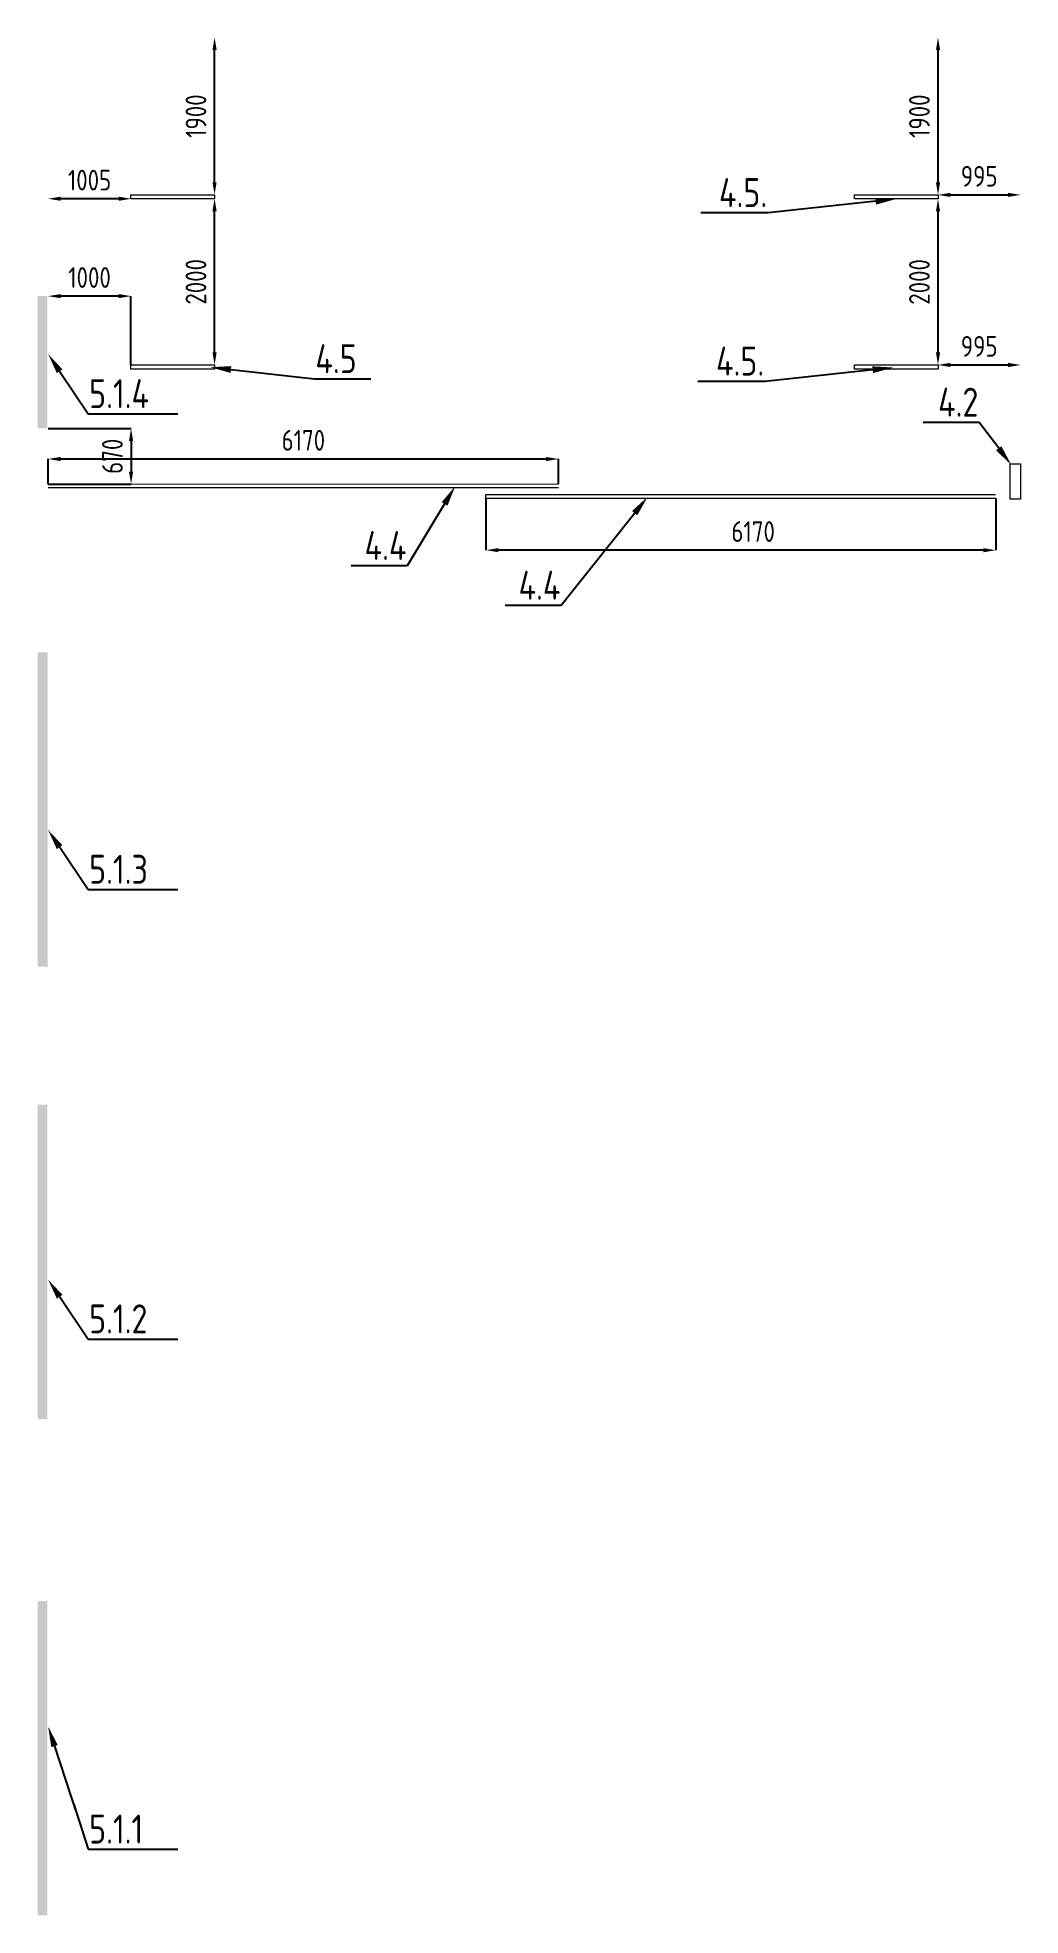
# Model space of a CAD drawing. Header units: millimetres. Extents: x -39 to 9534995, y -146829 to 289341.
# Drawn here: x 605299 to 617187, y 266641 to 289341 of the extents above; entities that cross this region are included whole.
import ezdxf
from ezdxf import colors
from ezdxf.entities.mleader import LeaderData, LeaderLine
from ezdxf.math import Vec2, Vec3

# ---------------------------------------------------------------- set-up
doc = ezdxf.new("R2010")
doc.units = ezdxf.units.MM
doc.layers.add('A-HATCH-FACADE', color=7, linetype='Continuous')
doc.layers.add('EI_DIMS_DETAIL', color=7, linetype='Continuous')
doc.styles.get("Standard").update_dxf_attribs({"font": 'GOST.TTF'})
doc.dimstyles.get("Standard").update_dxf_attribs({"dimtxt": 250, "dimasz": 150, "dimexe": 0.18, "dimexo": 0.0625, "dimgap": 100, "dimtad": 1, "dimdec": 0, "dimrnd": 5, "dimzin": 0, "dimdsep": 46, "dimtxsty": 'Standard', "dimcen": 0.09, "dimadec": 0, "dimazin": 0, "dimtfac": 1, "dimtdec": 0, "dimtofl": 0, "dimtmove": 0, "dimatfit": 3, "dimfxl": 1, "dimtolj": 1, "dimtzin": 0, "dimarcsym": 0})

msp = doc.modelspace()

# ---------------------------------------------------------------- blocks, each defined once
blk = doc.blocks.new('*D161')
at = {"layer": 'Defpoints', "color": 0, "lineweight": 9, "ltscale": 100, "transparency": 16777216}
for p in [(605427, 284246), (605427, 283943), (611600, 283945)]:
    blk.add_point(p, dxfattribs=at)
at = {"layer": 'EI_DIMS_DETAIL', "color": 0, "lineweight": -2, "ltscale": 100, "transparency": 16777216}
for p, q in [((605427, 283943), (605427, 284247)), ((611450, 284246), (605577, 284246)), ((611600, 283945), (611600, 284247))]:
    blk.add_line(p, q, dxfattribs=at)
at = {"layer": 'EI_DIMS_DETAIL', "color": 0, "lineweight": 9, "ltscale": 100, "transparency": 16777216}
for points in [[(605577, 284271), (605577, 284221), (605427, 284246)], [(611450, 284271), (611450, 284221), (611600, 284246)]]:
    blk.add_solid(points, dxfattribs=at)
at = {"layer": 'EI_DIMS_DETAIL', "color": 0, "lineweight": 9, "ltscale": 100, "transparency": 16777216, "insert": (608514, 284472), "char_height": 250, "attachment_point": 5}
blk.add_mtext('\\A1;6170', dxfattribs=at)
blk = doc.blocks.new('*D162')
at = {"layer": 'Defpoints', "color": 0, "lineweight": 9, "ltscale": 100, "transparency": 16777216}
for p in [(610722, 283770), (616889, 283770), (610722, 283144)]:
    blk.add_point(p, dxfattribs=at)
at = {"layer": 'EI_DIMS_DETAIL', "color": 0, "lineweight": -2, "ltscale": 100, "transparency": 16777216}
for p, q in [((610722, 283770), (610722, 283143)), ((616889, 283770), (616889, 283143)), ((616739, 283144), (610872, 283144))]:
    blk.add_line(p, q, dxfattribs=at)
at = {"layer": 'EI_DIMS_DETAIL', "color": 0, "lineweight": 9, "ltscale": 100, "transparency": 16777216}
for points in [[(610872, 283169), (610872, 283119), (610722, 283144)], [(616739, 283169), (616739, 283119), (616889, 283144)]]:
    blk.add_solid(points, dxfattribs=at)
at = {"layer": 'EI_DIMS_DETAIL', "color": 0, "lineweight": 9, "ltscale": 100, "transparency": 16777216, "insert": (613954, 283369), "char_height": 250, "attachment_point": 5}
blk.add_mtext('\\A1;6170', dxfattribs=at)
blk = doc.blocks.new('*D163')
at = {"layer": 'Defpoints', "color": 0, "lineweight": 9, "ltscale": 100, "transparency": 16777216}
for p in [(605427, 284615), (605427, 283943), (606430, 283943)]:
    blk.add_point(p, dxfattribs=at)
at = {"layer": 'EI_DIMS_DETAIL', "color": 0, "lineweight": -2, "ltscale": 100, "transparency": 16777216}
for p, q in [((605427, 284615), (606430, 284615)), ((606430, 284465), (606430, 284093)), ((605427, 283943), (606430, 283943))]:
    blk.add_line(p, q, dxfattribs=at)
at = {"layer": 'EI_DIMS_DETAIL', "color": 0, "lineweight": 9, "ltscale": 100, "transparency": 16777216}
for points in [[(606405, 284465), (606455, 284465), (606430, 284615)], [(606405, 284093), (606455, 284093), (606430, 283943)]]:
    blk.add_solid(points, dxfattribs=at)
at = {"layer": 'EI_DIMS_DETAIL', "color": 0, "lineweight": 9, "ltscale": 100, "transparency": 16777216, "insert": (606205, 284279), "char_height": 250, "attachment_point": 5, "rotation": 90}
blk.add_mtext('\\A1;670', dxfattribs=at)
blk = doc.blocks.new('*D164')
at = {"layer": 'Defpoints', "color": 0, "lineweight": 9, "ltscale": 100, "transparency": 16777216}
for p in [(616190, 287439), (617187, 287439), (617187, 287439)]:
    blk.add_point(p, dxfattribs=at)
at = {"layer": 'EI_DIMS_DETAIL', "color": 0, "lineweight": -2, "ltscale": 100, "transparency": 16777216}
for p, q in [((616190, 287439), (616190, 287440)), ((616340, 287439), (617037, 287439)), ((617187, 287439), (617187, 287440))]:
    blk.add_line(p, q, dxfattribs=at)
at = {"layer": 'EI_DIMS_DETAIL', "color": 0, "lineweight": 9, "ltscale": 100, "transparency": 16777216}
for points in [[(616340, 287464), (616340, 287414), (616190, 287439)], [(617037, 287464), (617037, 287414), (617187, 287439)]]:
    blk.add_solid(points, dxfattribs=at)
at = {"layer": 'EI_DIMS_DETAIL', "color": 0, "lineweight": 9, "ltscale": 100, "transparency": 16777216, "insert": (616688, 287664), "char_height": 250, "attachment_point": 5}
blk.add_mtext('\\A1;995', dxfattribs=at)
blk = doc.blocks.new('*D165')
at = {"layer": 'Defpoints', "color": 0, "lineweight": 9, "ltscale": 100, "transparency": 16777216}
for p in [(616190, 285384), (617187, 285383), (617187, 285383)]:
    blk.add_point(p, dxfattribs=at)
at = {"layer": 'EI_DIMS_DETAIL', "color": 0, "lineweight": -2, "ltscale": 100, "transparency": 16777216}
for p, q in [((616190, 285384), (616190, 285382)), ((616340, 285383), (617037, 285383)), ((617187, 285383), (617187, 285383))]:
    blk.add_line(p, q, dxfattribs=at)
at = {"layer": 'EI_DIMS_DETAIL', "color": 0, "lineweight": 9, "ltscale": 100, "transparency": 16777216}
for points in [[(616340, 285408), (616340, 285358), (616190, 285383)], [(617037, 285408), (617037, 285358), (617187, 285383)]]:
    blk.add_solid(points, dxfattribs=at)
at = {"layer": 'EI_DIMS_DETAIL', "color": 0, "lineweight": 9, "ltscale": 100, "transparency": 16777216, "insert": (616688, 285608), "char_height": 250, "attachment_point": 5}
blk.add_mtext('\\A1;995', dxfattribs=at)
blk = doc.blocks.new('*D166')
at = {"layer": 'Defpoints', "color": 0, "lineweight": 9, "ltscale": 100, "transparency": 16777216}
for p in [(616190, 287389), (616190, 287389), (616190, 285384)]:
    blk.add_point(p, dxfattribs=at)
at = {"layer": 'EI_DIMS_DETAIL', "color": 0, "lineweight": -2, "ltscale": 100, "transparency": 16777216}
for p, q in [((616190, 287389), (616190, 287389)), ((616190, 285534), (616190, 287239)), ((616190, 285384), (616190, 285384))]:
    blk.add_line(p, q, dxfattribs=at)
at = {"layer": 'EI_DIMS_DETAIL', "color": 0, "lineweight": 9, "ltscale": 100, "transparency": 16777216}
for points in [[(616165, 287239), (616215, 287239), (616190, 287389)], [(616165, 285534), (616215, 285534), (616190, 285384)]]:
    blk.add_solid(points, dxfattribs=at)
at = {"layer": 'EI_DIMS_DETAIL', "color": 0, "lineweight": 9, "ltscale": 100, "transparency": 16777216, "insert": (615965, 286387), "char_height": 250, "attachment_point": 5, "rotation": 90}
blk.add_mtext('\\A1;2000', dxfattribs=at)
blk = doc.blocks.new('*D158')
at = {"layer": 'Defpoints', "color": 0, "lineweight": 9, "ltscale": 100, "transparency": 16777216}
for p in [(616190, 289341), (616190, 289341), (616190, 287439)]:
    blk.add_point(p, dxfattribs=at)
at = {"layer": 'EI_DIMS_DETAIL', "color": 0, "lineweight": -2, "ltscale": 100, "transparency": 16777216}
for p, q in [((616190, 289341), (616190, 289341)), ((616190, 287589), (616190, 289191)), ((616190, 287439), (616190, 287439))]:
    blk.add_line(p, q, dxfattribs=at)
at = {"layer": 'EI_DIMS_DETAIL', "color": 0, "lineweight": 9, "ltscale": 100, "transparency": 16777216}
for points in [[(616165, 289191), (616215, 289191), (616190, 289341)], [(616165, 287589), (616215, 287589), (616190, 287439)]]:
    blk.add_solid(points, dxfattribs=at)
at = {"layer": 'EI_DIMS_DETAIL', "color": 0, "lineweight": 9, "ltscale": 100, "transparency": 16777216, "insert": (615965, 288390), "char_height": 250, "attachment_point": 5, "rotation": 90}
blk.add_mtext('\\A1;1900', dxfattribs=at)
blk = doc.blocks.new('*D159')
at = {"layer": 'Defpoints', "color": 0, "lineweight": 9, "ltscale": 100, "transparency": 16777216}
for p in [(605427, 287392), (605427, 287392), (606430, 287392)]:
    blk.add_point(p, dxfattribs=at)
at = {"layer": 'EI_DIMS_DETAIL', "color": 0, "lineweight": -2, "ltscale": 100, "transparency": 16777216}
for p, q in [((605427, 287392), (605427, 287392)), ((606280, 287392), (605577, 287392)), ((606430, 287392), (606430, 287392))]:
    blk.add_line(p, q, dxfattribs=at)
at = {"layer": 'EI_DIMS_DETAIL', "color": 0, "lineweight": 9, "ltscale": 100, "transparency": 16777216}
for points in [[(605577, 287417), (605577, 287367), (605427, 287392)], [(606280, 287417), (606280, 287367), (606430, 287392)]]:
    blk.add_solid(points, dxfattribs=at)
at = {"layer": 'EI_DIMS_DETAIL', "color": 0, "lineweight": 9, "ltscale": 100, "transparency": 16777216, "insert": (605928, 287617), "char_height": 250, "attachment_point": 5}
blk.add_mtext('\\A1;1005', dxfattribs=at)
blk = doc.blocks.new('*D160')
at = {"layer": 'Defpoints', "color": 0, "lineweight": 9, "ltscale": 100, "transparency": 16777216}
for p in [(607440, 289341), (607440, 289341), (607440, 287442)]:
    blk.add_point(p, dxfattribs=at)
at = {"layer": 'EI_DIMS_DETAIL', "color": 0, "lineweight": -2, "ltscale": 100, "transparency": 16777216}
for p, q in [((607440, 289341), (607441, 289341)), ((607440, 287592), (607440, 289191)), ((607440, 287442), (607441, 287442))]:
    blk.add_line(p, q, dxfattribs=at)
at = {"layer": 'EI_DIMS_DETAIL', "color": 0, "lineweight": 9, "ltscale": 100, "transparency": 16777216}
for points in [[(607415, 289191), (607465, 289191), (607440, 289341)], [(607415, 287592), (607465, 287592), (607440, 287442)]]:
    blk.add_solid(points, dxfattribs=at)
at = {"layer": 'EI_DIMS_DETAIL', "color": 0, "lineweight": 9, "ltscale": 100, "transparency": 16777216, "insert": (607215, 288391), "char_height": 250, "attachment_point": 5, "rotation": 90}
blk.add_mtext('\\A1;1900', dxfattribs=at)
blk = doc.blocks.new('*D167')
at = {"layer": 'Defpoints', "color": 0, "lineweight": 9, "ltscale": 100, "transparency": 16777216}
for p in [(607439, 287392), (607440, 287392), (607439, 285384)]:
    blk.add_point(p, dxfattribs=at)
at = {"layer": 'EI_DIMS_DETAIL', "color": 0, "lineweight": -2, "ltscale": 100, "transparency": 16777216}
for p, q in [((607439, 287392), (607441, 287392)), ((607440, 285534), (607440, 287242)), ((607439, 285384), (607441, 285384))]:
    blk.add_line(p, q, dxfattribs=at)
at = {"layer": 'EI_DIMS_DETAIL', "color": 0, "lineweight": 9, "ltscale": 100, "transparency": 16777216}
for points in [[(607415, 287242), (607465, 287242), (607440, 287392)], [(607415, 285534), (607465, 285534), (607440, 285384)]]:
    blk.add_solid(points, dxfattribs=at)
at = {"layer": 'EI_DIMS_DETAIL', "color": 0, "lineweight": 9, "ltscale": 100, "transparency": 16777216, "insert": (607215, 286388), "char_height": 250, "attachment_point": 5, "rotation": 90}
blk.add_mtext('\\A1;2000', dxfattribs=at)
blk = doc.blocks.new('*D168')
at = {"layer": 'Defpoints', "color": 0, "lineweight": 9, "ltscale": 100, "transparency": 16777216}
for p in [(605427, 286215), (605427, 286215), (606429, 285384)]:
    blk.add_point(p, dxfattribs=at)
at = {"layer": 'EI_DIMS_DETAIL', "color": 0, "lineweight": -2, "ltscale": 100, "transparency": 16777216}
for p, q in [((605427, 286215), (605427, 286216)), ((606279, 286215), (605577, 286215)), ((606429, 285384), (606429, 286216))]:
    blk.add_line(p, q, dxfattribs=at)
at = {"layer": 'EI_DIMS_DETAIL', "color": 0, "lineweight": 9, "ltscale": 100, "transparency": 16777216}
for points in [[(605577, 286240), (605577, 286190), (605427, 286215)], [(606279, 286240), (606279, 286190), (606429, 286215)]]:
    blk.add_solid(points, dxfattribs=at)
at = {"layer": 'EI_DIMS_DETAIL', "color": 0, "lineweight": 9, "ltscale": 100, "transparency": 16777216, "insert": (605928, 286440), "char_height": 250, "attachment_point": 5}
blk.add_mtext('\\A1;1000', dxfattribs=at)

# ---------------------------------------------------------------- dimensions: what is measured, and where the dimension line sits
at = {"layer": 'EI_DIMS_DETAIL', "lineweight": 9, "ltscale": 100}
for base, p1, p2, picture, middle in [((607440.4, 289340.6), (607440.4, 287441.7), (607440.4, 289340.6), '*D160', (607215.3, 288391.2)), ((616189.8, 289340.6), (616189.8, 287439.4), (616189.8, 289340.6), '*D158', (615964.7, 288390)), ((606430.2, 283943.2), (605426.8, 284615.3), (605427, 283943.2), '*D163', (606205.1, 284279.2))]:
    dim = msp.add_linear_dim(base=base, p1=p1, p2=p2, angle=90, dimstyle='Standard', dxfattribs=at)
    dim.commit()
    dim.dimension.update_dxf_attribs({"geometry": picture, "text_midpoint": middle})
for base, p1, p2, picture, middle in [((605426.8, 287391.7), (606429.9, 287391.7), (605426.8, 287391.7), '*D159', (605928.3, 287616.8)), ((617186.9, 287439.4), (616189.8, 287439.4), (617186.9, 287439.4), '*D164', (616688.4, 287664.5)), ((605426.8, 286215.3), (606428.8, 285383.8), (605426.8, 286215.3), '*D168', (605927.8, 286440.4)), ((617186.9, 285382.6), (616189.8, 285384.1), (617186.9, 285382.6), '*D165', (616688.4, 285607.7))]:
    dim = msp.add_linear_dim(base=base, p1=p1, p2=p2, dimstyle='Standard', dxfattribs=at)
    dim.commit()
    dim.dimension.update_dxf_attribs({"geometry": picture, "text_midpoint": middle})
for base, p1, p2, picture, middle in [((607440.4, 287391.7), (607439.3, 285383.8), (607439.3, 287391.7), '*D167', (607215.3, 286387.7)), ((616189.8, 287389.4), (616189.8, 285384.1), (616189.8, 287389.4), '*D166', (615964.7, 286386.7))]:
    dim = msp.add_linear_dim(base=base, p1=p1, p2=p2, angle=90, text='2000', dimstyle='Standard', dxfattribs=at)
    dim.commit()
    dim.dimension.update_dxf_attribs({"geometry": picture, "text_midpoint": middle})
dim = msp.add_linear_dim(base=(605426.8, 284246.5), p1=(611600.4, 283945.4), p2=(605426.8, 283943.2), text='6170', dimstyle='Standard', dxfattribs=at)
dim.commit()
dim.dimension.update_dxf_attribs({"geometry": '*D161', "text_midpoint": (608513.6, 284471.6)})
dim = msp.add_linear_dim(base=(610721.5015, 283143.6431), p1=(616889.0236, 283769.923), p2=(610721.5015, 283769.923), dimstyle='Standard', dxfattribs=at)
dim.commit()
dim.dimension.update_dxf_attribs({"geometry": '*D162', "text_midpoint": (613954.1938, 283143.6431), "dimtype": 160})

# ---------------------------------------------------------------- hatches: boundary and pattern name
at = {"layer": 'A-HATCH-FACADE', "lineweight": 9}
h = msp.add_hatch(dxfattribs=at)
h.set_pattern_fill('ANGLE', color=30, angle=-90)
h.set_pattern_definition([(270, (-122038.581, 1119981.1), (6.985, -1e-15), [5.08, -1.905]), (360, (-122038.581, 1119981.1), (2e-15, 6.985), [5.08, -1.905])])
h.paths.add_polyline_path([(605417.6, 286215.3), (605417.6, 284615.3), (605298.9, 284615.3), (605298.9, 286215.3)])
h = msp.add_hatch(dxfattribs=at)
h.set_pattern_fill('ANGLE', color=30, angle=-90)
h.set_pattern_definition([(270, (-122035.365, 1113476.39), (6.985, -1e-15), [5.08, -1.905]), (360, (-122035.365, 1113476.39), (2e-15, 6.985), [5.08, -1.905])])
h.paths.add_polyline_path([(605420.8, 281910.6), (605420.8, 278110.6), (605302.1, 278110.6), (605302.1, 281910.6)])
h = msp.add_hatch(dxfattribs=at)
h.set_pattern_fill('ANGLE', color=30, angle=-90)
h.set_pattern_definition([(270, (-122038.581, 1108006.39), (6.985, -1e-15), [5.08, -1.905]), (360, (-122038.581, 1108006.39), (2e-15, 6.985), [5.08, -1.905])])
h.paths.add_polyline_path([(605417.6, 276440.6), (605417.6, 272640.6), (605298.9, 272640.6), (605298.9, 276440.6)])
h = msp.add_hatch(dxfattribs=at)
h.set_pattern_fill('ANGLE', color=30, angle=-90)
h.set_pattern_definition([(270, (-122038.581, 1102006.39), (6.985, -1e-15), [5.08, -1.905]), (360, (-122038.581, 1102006.39), (2e-15, 6.985), [5.08, -1.905])])
h.paths.add_polyline_path([(605417.6, 270440.6), (605417.6, 266640.6), (605298.9, 266640.6), (605298.9, 270440.6)])

# ---------------------------------------------------------------- linework, layer by layer
at = {"lineweight": 9, "ltscale": 100}
for points in [[(606428.8, 287439.4), (607439.3, 287439.4), (607439.3, 287389.4), (606428.8, 287389.4)], [(615179.4, 287439.4), (616189.8, 287439.4), (616189.8, 287389.4), (615179.4, 287389.4)], [(606428.8, 285383.8), (607439.3, 285383.8), (607439.3, 285333.8), (606428.8, 285333.8)], [(615179.4, 285384.1), (616189.8, 285384.1), (616189.8, 285334.1), (615179.4, 285334.1)]]:
    msp.add_lwpolyline(points, close=True, dxfattribs=at)
at = {"color": 3, "lineweight": 9, "ltscale": 100}
msp.add_lwpolyline([(617187.1, 283761.4), (617061.6, 283761.4), (617061.6, 284188.3), (617187.1, 284188.3)], close=True, dxfattribs=at)
at = {"lineweight": 9}
for points in [[(605426.8, 283943.2), (605426.8, 283943.2), (611600.4, 283945.4)], [(605426.8, 283900.4), (605426.8, 283900.4), (611600.4, 283900.4)], [(616889.1, 283769.9), (610721.5, 283769.9), (610721.5, 283815.2), (616886.9, 283815.2)]]:
    msp.add_lwpolyline(points, dxfattribs=at)

msp.set_redraw_order([(e.dxf.handle, doc.entitydb.next_handle()) for e in msp.query("TEXT MTEXT ATTDEF DIMENSION ARC_DIMENSION")])  # texts and dimensions are drawn at this point

# ---------------------------------------------------------------- leaders
at = {"lineweight": 9}
ml = msp.add_multileader_mtext('Standard', dxfattribs=at)
ml.set_content('4.5.', color=256)
ml.set_leader_properties()
ml.build(insert=Vec2(0, 0))
ml.multileader.update_dxf_attribs({"text_left_attachment_type": 6, "text_right_attachment_type": 6, "arrow_head_size": 250})
ctx = ml.context
ctx.base_point, ctx.char_height, ctx.arrow_head_size, ctx.plane_origin = Vec3(613609.3, 287221.8, 0), 350, 250, Vec3(614372.6, 287947, 0)
ctx.left_attachment, ctx.right_attachment, ctx.text_align_type = 6, 6, 2
notes = []
notes.append((ctx, [(1, (1, 1, 0), (614134.2, 287221.8, 0), (-1, 0), 8, [(0, [(615684.6, 287389.4, 0)], 0, [])])]))
ctx.mtext.insert, ctx.mtext.alignment, ctx.mtext.flow_direction = Vec3(614124.2, 287641.8, 0), 3, 5
ml = msp.add_multileader_mtext('Standard', dxfattribs=at)
ml.set_content('4.5', color=256)
ml.set_leader_properties()
ml.build(insert=Vec2(0, 0))
ml.multileader.update_dxf_attribs({"text_left_attachment_type": 6, "text_right_attachment_type": 6, "arrow_head_size": 250})
ctx = ml.context
ctx.base_point, ctx.char_height, ctx.arrow_head_size, ctx.plane_origin = Vec3(608656.8, 285214.1, 0), 350, 250, Vec3(609674.1, 285939.3, 0)
ctx.left_attachment, ctx.right_attachment = 6, 6
notes.append((ctx, [(0, (1, 1, 0), (608648.8, 285214.1, 0), (1, 0), 8, [(0, [(607389.3, 285355.7, 0)], 0, [])])]))
ctx.mtext.insert, ctx.mtext.flow_direction = Vec3(608658.8, 285634.1, 0), 5
ml = msp.add_multileader_mtext('Standard', dxfattribs=at)
ml.set_content('4.5.', color=256)
ml.set_leader_properties()
ml.build(insert=Vec2(0, 0))
ml.multileader.update_dxf_attribs({"text_left_attachment_type": 6, "text_right_attachment_type": 6, "arrow_head_size": 250})
ctx = ml.context
ctx.base_point, ctx.char_height, ctx.arrow_head_size, ctx.plane_origin = Vec3(613573, 285184.4, 0), 350, 250, Vec3(614336.3, 285909.6, 0)
ctx.left_attachment, ctx.right_attachment, ctx.text_align_type = 6, 6, 2
notes.append((ctx, [(1, (1, 1, 0), (614097.9, 285184.4, 0), (-1, 0), 8, [(0, [(615648.3, 285352, 0)], 0, [])])]))
ctx.mtext.insert, ctx.mtext.alignment, ctx.mtext.flow_direction = Vec3(614087.9, 285604.4, 0), 3, 5
ml = msp.add_multileader_mtext('Standard', dxfattribs=at)
ml.set_content('5.1.4', color=256)
ml.set_leader_properties()
ml.build(insert=Vec2(0, 0))
ml.multileader.update_dxf_attribs({"text_left_attachment_type": 6, "text_right_attachment_type": 6, "arrow_head_size": 250})
ctx = ml.context
ctx.base_point, ctx.char_height, ctx.arrow_head_size, ctx.plane_origin = Vec3(605921.1, 284791, -1900), 350, 250, Vec3(605948.7, 284844.4, -1900)
ctx.left_attachment, ctx.right_attachment = 6, 6
notes.append((ctx, [(0, (1, 1, 0), (605913.1, 284791, -1900), (1, 0), 8, [(0, [(605426.8, 285515, -1900)], 0, [])])]))
ctx.mtext.insert, ctx.mtext.flow_direction = Vec3(605923.1, 285211, -1900), 5
ml = msp.add_multileader_mtext('Standard', dxfattribs=at)
ml.set_content('4.2', color=256)
ml.set_leader_properties()
ml.build(insert=Vec2(0, 0))
ml.multileader.update_dxf_attribs({"text_left_attachment_type": 6, "text_right_attachment_type": 6, "arrow_head_size": 250})
ctx = ml.context
ctx.base_point, ctx.char_height, ctx.arrow_head_size, ctx.plane_origin = Vec3(616211.2, 284688.2, 0), 350, 250, Vec3(615528.5, 285005.9, 0)
ctx.left_attachment, ctx.right_attachment, ctx.text_align_type = 6, 6, 2
notes.append((ctx, [(1, (1, 1, 0), (616688.1, 284688.2, 0), (-1, 0), 8, [(0, [(617075.1, 284176.1, 0)], 0, [])])]))
ctx.mtext.insert, ctx.mtext.alignment, ctx.mtext.flow_direction = Vec3(616678.1, 285108.2, 0), 3, 5
ml = msp.add_multileader_mtext('Standard', dxfattribs=at)
ml.set_content('4.4', color=256)
ml.set_leader_properties()
ml.build(insert=Vec2(0, 0))
ml.multileader.update_dxf_attribs({"text_left_attachment_type": 6, "text_right_attachment_type": 6, "arrow_head_size": 250})
ctx = ml.context
ctx.base_point, ctx.char_height, ctx.arrow_head_size, ctx.plane_origin = Vec3(609295.8, 282955.3, 0), 350, 250, Vec3(610124.8, 283680.5, 0)
ctx.left_attachment, ctx.right_attachment, ctx.text_align_type = 6, 6, 2
notes.append((ctx, [(1, (1, 1, 0), (609770.9, 282955.3, 0), (-1, 0), 8, [(0, [(610351.1, 283917.1, 0)], 0, [])])]))
ctx.mtext.insert, ctx.mtext.alignment, ctx.mtext.flow_direction = Vec3(609760.9, 283375.3, 0), 3, 5
ml = msp.add_multileader_mtext('Standard', dxfattribs=at)
ml.set_content('4.4', color=256)
ml.set_leader_properties()
ml.build(insert=Vec2(0, 0))
ml.multileader.update_dxf_attribs({"text_left_attachment_type": 6, "text_right_attachment_type": 6, "arrow_head_size": 250})
ctx = ml.context
ctx.base_point, ctx.char_height, ctx.arrow_head_size, ctx.plane_origin = Vec3(611158.4, 282475.3, 0), 350, 250, Vec3(612450.5, 283550.8, 0)
ctx.left_attachment, ctx.right_attachment, ctx.text_align_type = 6, 6, 2
notes.append((ctx, [(1, (1, 1, 0), (611633.5, 282475.3, 0), (-1, 0), 8, [(0, [(612676.8, 283787.4, 0)], 0, [])])]))
ctx.mtext.insert, ctx.mtext.alignment, ctx.mtext.flow_direction = Vec3(611623.5, 282895.3, 0), 3, 5
ml = msp.add_multileader_mtext('Standard', dxfattribs=at)
ml.set_content('5.1.3', color=256)
ml.set_leader_properties()
ml.build(insert=Vec2(0, 0))
ml.multileader.update_dxf_attribs({"text_left_attachment_type": 6, "text_right_attachment_type": 6, "arrow_head_size": 250})
ctx = ml.context
ctx.base_point, ctx.char_height, ctx.arrow_head_size, ctx.plane_origin = Vec3(605921.1, 279041.4, -1900), 350, 250, Vec3(605948.7, 279090.9, -1900)
ctx.left_attachment, ctx.right_attachment = 6, 6
notes.append((ctx, [(0, (1, 1, 0), (605913.1, 279041.4, -1900), (1, 0), 8, [(0, [(605426.8, 279761.5, -1900)], 0, [])])]))
ctx.mtext.insert, ctx.mtext.flow_direction = Vec3(605923.1, 279461.4, -1900), 5
for ctx, leaders in notes:
    for number, flags, end, landing, length, lines in leaders:
        leader = LeaderData()
        leader.index, (leader.has_last_leader_line, leader.has_dogleg_vector, leader.attachment_direction) = number, flags
        leader.last_leader_point, leader.dogleg_vector, leader.dogleg_length = Vec3(end), Vec3(landing), length
        for number, points, colour, breaks in lines:
            line = LeaderLine()
            line.index, line.vertices, line.color, line.breaks = number, Vec3.list(points), colors.encode_raw_color(colour), breaks
            leader.lines.append(line)
        ctx.leaders.append(leader)

# ---------------------------------------------------------------- next in the draw order: leaders
ml = msp.add_multileader_mtext('Standard', dxfattribs=at)
ml.set_content('5.1.2', color=256)
ml.set_leader_properties()
ml.build(insert=Vec2(0, 0))
ml.multileader.update_dxf_attribs({"text_left_attachment_type": 6, "text_right_attachment_type": 6, "arrow_head_size": 250})
ctx = ml.context
ctx.base_point, ctx.char_height, ctx.arrow_head_size, ctx.plane_origin = Vec3(605921.1, 273606.7, -1900), 350, 250, Vec3(605948.7, 273656.2, -1900)
ctx.left_attachment, ctx.right_attachment = 6, 6
notes = []
notes.append((ctx, [(0, (1, 1, 0), (605913.1, 273606.7, -1900), (1, 0), 8, [(0, [(605426.8, 274326.9, -1900)], 0, [])])]))
ctx.mtext.insert, ctx.mtext.flow_direction = Vec3(605923.1, 274026.7, -1900), 5
ctx.mtext.has_bg_fill, ctx.mtext.bg_color, ctx.mtext.bg_scale_factor, ctx.mtext.bg_transparency, ctx.mtext.use_window_bg_color = 1, -1027028792, 1.5, 0, 1
ml = msp.add_multileader_mtext('Standard', dxfattribs=at)
ml.set_content('5.1.1', color=256)
ml.set_leader_properties()
ml.build(insert=Vec2(0, 0))
ml.multileader.update_dxf_attribs({"text_left_attachment_type": 6, "text_right_attachment_type": 6, "arrow_head_size": 250})
ctx = ml.context
ctx.base_point, ctx.char_height, ctx.arrow_head_size, ctx.plane_origin = Vec3(605921.1, 267439.9, -1900), 350, 250, Vec3(605948.7, 268254.5, -1900)
ctx.left_attachment, ctx.right_attachment = 6, 6
notes.append((ctx, [(0, (1, 1, 0), (605913.1, 267439.9, -1900), (1, 0), 8, [(0, [(605426.8, 268925.2, -1900)], 0, [])])]))
ctx.mtext.insert, ctx.mtext.flow_direction = Vec3(605923.1, 267859.9, -1900), 5
ctx.mtext.has_bg_fill, ctx.mtext.bg_color, ctx.mtext.bg_scale_factor, ctx.mtext.bg_transparency, ctx.mtext.use_window_bg_color = 1, -1027028792, 1.5, 0, 1
for ctx, leaders in notes:
    for number, flags, end, landing, length, lines in leaders:
        leader = LeaderData()
        leader.index, (leader.has_last_leader_line, leader.has_dogleg_vector, leader.attachment_direction) = number, flags
        leader.last_leader_point, leader.dogleg_vector, leader.dogleg_length = Vec3(end), Vec3(landing), length
        for number, points, colour, breaks in lines:
            line = LeaderLine()
            line.index, line.vertices, line.color, line.breaks = number, Vec3.list(points), colors.encode_raw_color(colour), breaks
            leader.lines.append(line)
        ctx.leaders.append(leader)

doc.saveas('drawing.dxf')
